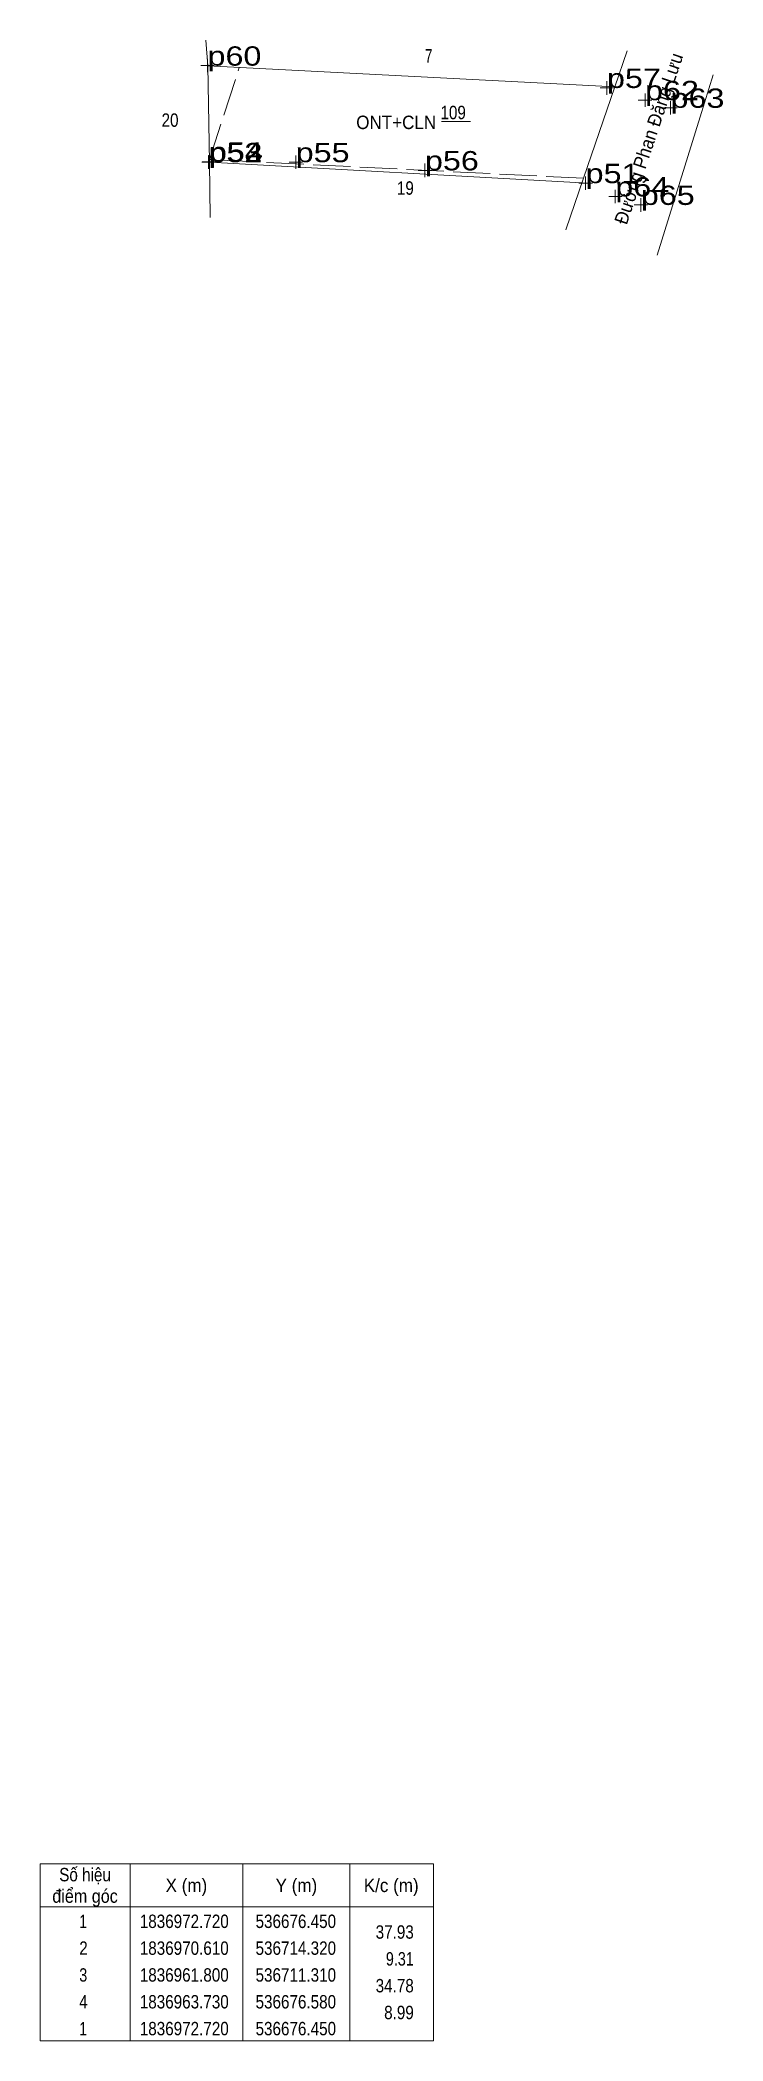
# Model space of a CAD drawing. Header units: metres. Extents: x 536191 to 536835, y 1836796 to 1837089.
# Drawn here: x 536771.5 to 536835.2, y 1836795.8 to 1836982.2 of the extents above; entities that cross this region are included whole.
import ezdxf
from ezdxf.enums import TextEntityAlignment as Align

# ---------------------------------------------------------------- set-up
doc = ezdxf.new("R2010")
doc.units = ezdxf.units.M
doc.header["$LTSCALE"] = 0.58
doc.linetypes.add('LONG_DASHED', pattern=[7.5, 6, -1.5])
for name, color, linetype, lineweight in [('10', 7, 'Continuous', 13), ('15', 7, 'Continuous', 13), ('17', 7, 'LONG_DASHED', 13), ('23', 7, 'Continuous', 13), ('63', 7, 'Continuous', 13), ('7', 7, 'Continuous', 13)]:
    doc.layers.add(name, color=color, linetype=linetype, lineweight=lineweight)
doc.layers.add('12', color=7, linetype='Continuous')
doc.layers.add('8', color=7, linetype='Continuous')

msp = doc.modelspace()

# ---------------------------------------------------------------- texts
at = {"layer": '12', "width": 1.25}
for s, p in [('p60', (536787.11, 1836979.86)), ('p57', (536824.35, 1836977.78)), ('p62', (536827.9, 1836976.64)), ('p63', (536830.28, 1836975.93)), ('p52', (536787.2, 1836970.86)), ('p53', (536787.2, 1836970.86)), ('p54', (536787.24, 1836970.91)), ('p55', (536795.33, 1836970.86)), ('p56', (536807.38, 1836970.1)), ('p51', (536822.36, 1836968.91)), ('p64', (536825.13, 1836967.67)), ('p65', (536827.51, 1836966.88))]:
    msp.add_text(s, height=1.8, dxfattribs=at).set_placement(p)
at = {"layer": '15'}
for s, width, p in [('7', 0.75, (536807.73, 1836980.15)), ('20', 0.85, (536783.615, 1836974.16)), ('ONT+CLN', 0.95, (536804.7, 1836973.95)), ('109', 0.85, (536810.01, 1836974.87)), ('19', 0.85, (536805.555, 1836967.83))]:
    msp.add_text(s, height=1.25, dxfattribs=dict(at, width=width)).set_placement(p, align=Align.CENTER)
at = {"layer": '63'}
for s, width, p in [('Số hiệu', 0.85, (536775.69, 1836810.63)), ('X (m)', 0.95, (536785.14, 1836809.63)), ('Y (m)', 0.95, (536795.395, 1836809.63)), ('K/c (m)', 0.95, (536804.235, 1836809.63)), ('điểm góc', 0.9, (536775.69, 1836808.63)), (' 1', 0.75, (536775.34, 1836806.28)), ('1836972.720', 0.85, (536784.94, 1836806.28)), ('536676.450', 0.85, (536795.34, 1836806.28)), (' 2', 0.85, (536775.345, 1836803.78)), ('1836970.610', 0.85, (536784.94, 1836803.78)), ('536714.320', 0.85, (536795.34, 1836803.78)), (' 3', 0.8, (536775.335, 1836801.28)), ('1836961.800', 0.85, (536784.94, 1836801.28)), ('536711.310', 0.85, (536795.34, 1836801.28)), (' 4', 0.85, (536775.34, 1836798.78)), ('1836963.730', 0.85, (536784.94, 1836798.78)), ('536676.580', 0.85, (536795.34, 1836798.78)), (' 1', 0.75, (536775.34, 1836796.28)), ('1836972.720', 0.85, (536784.94, 1836796.28)), ('536676.450', 0.85, (536795.34, 1836796.28))]:
    msp.add_text(s, height=1.25, dxfattribs=dict(at, width=width)).set_placement(p, align=Align.CENTER)
for s, width, p in [('37.93', 0.85, (536806.34, 1836805.28)), ('9.31', 0.8, (536806.34, 1836802.78)), ('34.78', 0.85, (536806.34, 1836800.28)), ('8.99', 0.85, (536806.34, 1836797.78))]:
    msp.add_text(s, height=1.25, dxfattribs=dict(at, width=width)).set_placement(p, align=Align.RIGHT)
at = {"layer": '8', "width": 0.95}
msp.add_text('Đường Phan Đăng Lưu', height=1.25, rotation=71.499, dxfattribs=at).set_placement((536828.835, 1836972.867), align=Align.CENTER)

# ---------------------------------------------------------------- linework, layer by layer
at = {"layer": '10'}
for p, q in [((536787.15, 1836979.85), (536787.28, 1836970.86)), ((536825.07, 1836977.88), (536787.15, 1836979.85)), ((536822.16, 1836969.36), (536825.07, 1836977.88)), ((536787.28, 1836970.86), (536787.36, 1836965.72)), ((536820.52, 1836964.57), (536822.16, 1836969.36))]:
    msp.add_line(p, q, dxfattribs=at)
at = {"layer": '15'}
msp.add_line((536822.01, 1836968.93), (536787.28, 1836970.86), dxfattribs=at)
at = {"layer": '17'}
msp.add_line((536822.16, 1836969.36), (536787.28, 1836971.11), dxfattribs=at)
at = {"layer": '23'}
for p, q in [((536787.15, 1836979.85), (536786.96, 1836982.25)), ((536825.07, 1836977.88), (536826.23, 1836981.24)), ((536834.26, 1836978.99), (536833.04, 1836975.08)), ((536833.04, 1836975.08), (536829.04, 1836962.2))]:
    msp.add_line(p, q, dxfattribs=at)
at = {"layer": '23', "linetype": 'LONG_DASHED'}
msp.add_line((536787.28, 1836971.11), (536790.07, 1836979.69), dxfattribs=at)
at = {"layer": '63'}
for p, q in [((536808.93, 1836974.67), (536811.64, 1836974.67)), ((536779.89, 1836812.25), (536779.89, 1836795.75)), ((536790.39, 1836812.25), (536790.39, 1836795.75)), ((536800.39, 1836812.25), (536800.39, 1836795.75)), ((536771.49, 1836808.25), (536808.19, 1836808.25))]:
    msp.add_line(p, q, dxfattribs=at)
msp.add_lwpolyline([(536771.49, 1836812.25), (536808.19, 1836812.25), (536808.19, 1836795.75), (536771.49, 1836795.75)], close=True, dxfattribs=at)
at = {"layer": '7'}
for p, q in [((536787.11, 1836979.24), (536787.11, 1836980.49)), ((536787.74, 1836979.86), (536786.49, 1836979.86)), ((536824.35, 1836977.15), (536824.35, 1836978.4)), ((536824.97, 1836977.78), (536823.73, 1836977.78)), ((536828.52, 1836976.64), (536827.27, 1836976.64)), ((536827.9, 1836976.01), (536827.9, 1836977.26)), ((536830.28, 1836975.3), (536830.28, 1836976.55)), ((536830.9, 1836975.93), (536829.65, 1836975.93)), ((536787.2, 1836970.24), (536787.2, 1836971.49)), ((536787.2, 1836970.24), (536787.2, 1836971.49)), ((536787.24, 1836970.28), (536787.24, 1836971.53)), ((536795.33, 1836970.23), (536795.33, 1836971.48)), ((536787.83, 1836970.86), (536786.58, 1836970.86)), ((536787.83, 1836970.86), (536786.58, 1836970.86)), ((536787.86, 1836970.91), (536786.61, 1836970.91)), ((536795.96, 1836970.86), (536794.71, 1836970.86)), ((536808.01, 1836970.1), (536806.76, 1836970.1)), ((536807.38, 1836969.48), (536807.38, 1836970.73)), ((536822.36, 1836968.29), (536822.36, 1836969.54)), ((536822.99, 1836968.91), (536821.74, 1836968.91)), ((536825.76, 1836967.67), (536824.51, 1836967.67)), ((536825.13, 1836967.05), (536825.13, 1836968.3)), ((536827.51, 1836966.25), (536827.51, 1836967.5)), ((536828.14, 1836966.88), (536826.89, 1836966.88))]:
    msp.add_line(p, q, dxfattribs=at)

msp.set_redraw_order([(e.dxf.handle, doc.entitydb.next_handle()) for e in msp.query("TEXT MTEXT ATTDEF DIMENSION ARC_DIMENSION")])  # texts and dimensions are drawn at this point

doc.saveas('drawing.dxf')
